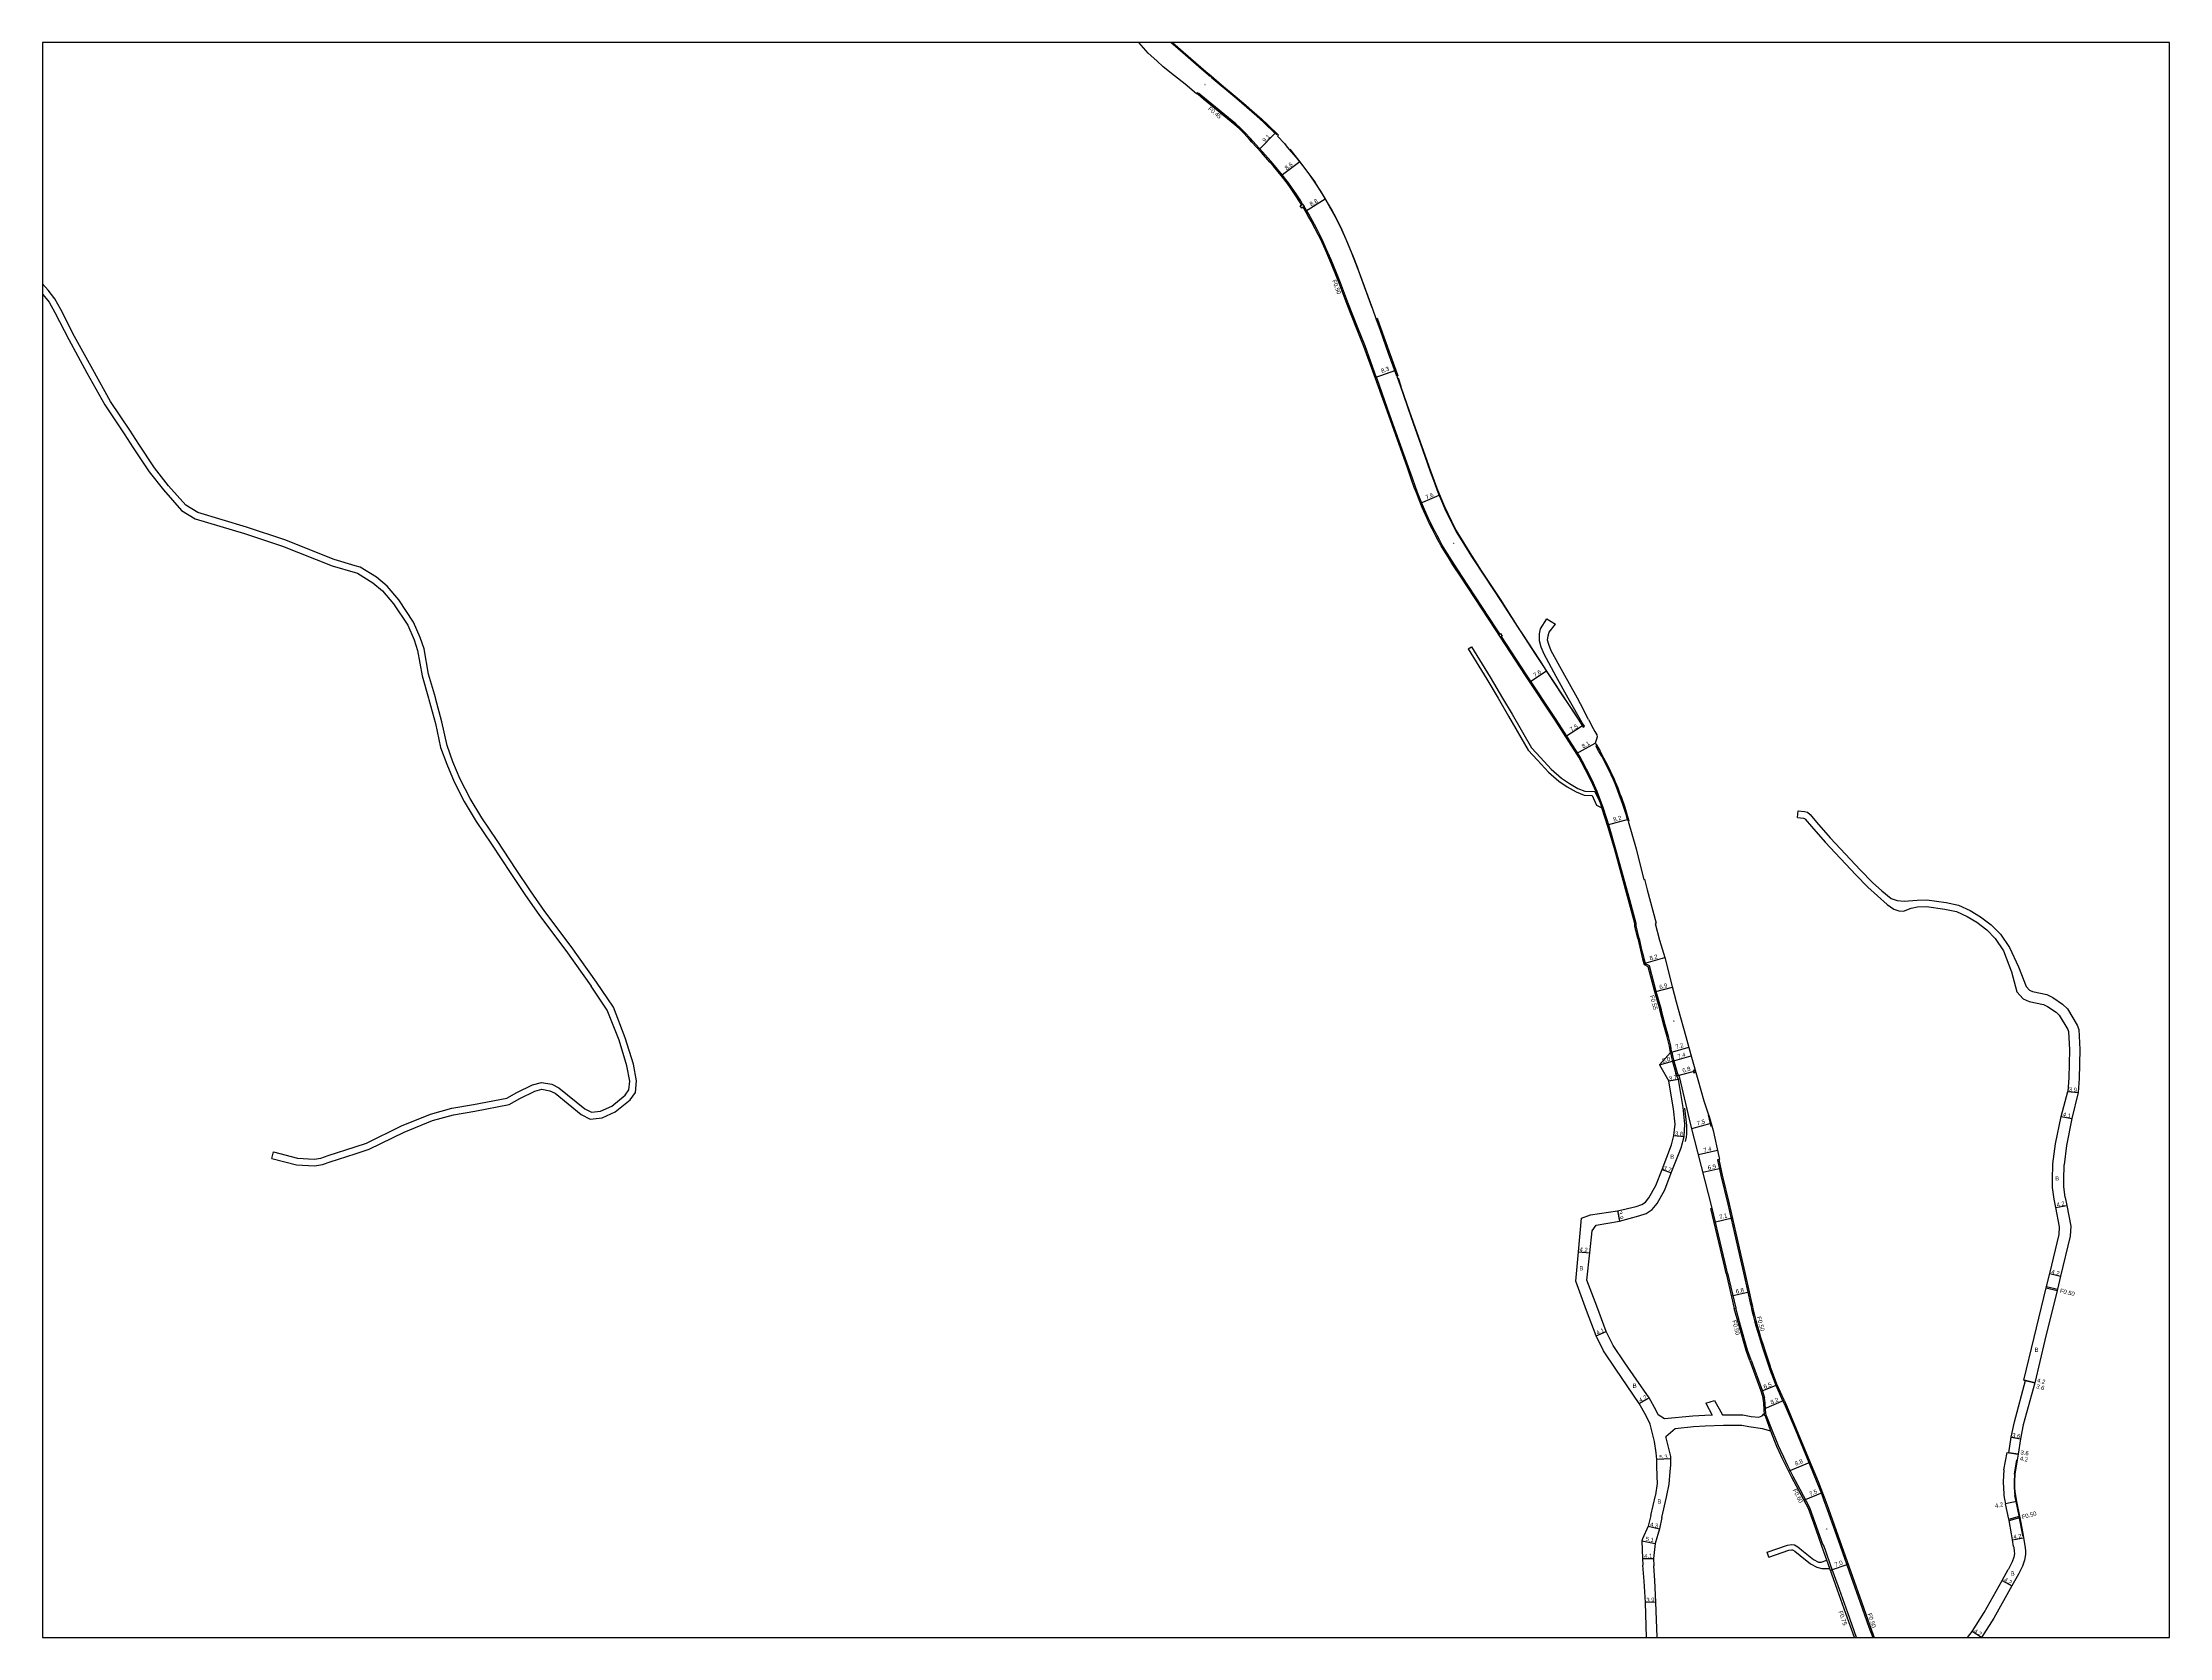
# Model space of a CAD drawing. Header units: metres. Extents: x -24000 to -20800, y -105000 to -102000.
# Drawn here: x -24000 to -23200, y -102600 to -102000 of the extents above; entities that cross this region are included whole.
import ezdxf

# ---------------------------------------------------------------- set-up
doc = ezdxf.new("R2010")
doc.units = ezdxf.units.M
doc.header["$LTSCALE"] = 2.5
for name, color, linetype in [('側溝・桝', 7, 'Continuous'), ('図郭', 7, 'Continuous'), ('幅員', 7, 'Continuous'), ('歩道・分離帯・安全施設', 7, 'Continuous'), ('舗装', 7, 'Continuous'), ('道路', 7, 'Continuous')]:
    doc.layers.add(name, color=color, linetype=linetype)
doc.styles.get("Standard").update_dxf_attribs({"font": ''})
doc.styles.add('YOKO_DECO', font='')
doc.styles.get('Standard').set_extended_font_data('@MS PGothic')
doc.styles.get('YOKO_DECO').set_extended_font_data('MS PGothic')

msp = doc.modelspace()

# ---------------------------------------------------------------- linework, layer by layer
at = {"layer": '側溝・桝'}
for points in [[(-23544.73, -102037.09), (-23545.62, -102036.09), (-23547.73, -102033.86), (-23549.55, -102032.03), (-23551.19, -102030.58), (-23562.99, -102020.93), (-23565.08, -102019.22), (-23565.68, -102018.97), (-23565.91, -102019.36)], [(-23537.99, -102044.63), (-23541.14, -102041.09), (-23544.73, -102037.09)], [(-23526.03, -102060.79), (-23526.18, -102060.56), (-23526.77, -102059.58), (-23528.43, -102056.96), (-23530.22, -102054.39), (-23531.33, -102052.78), (-23533.68, -102049.72), (-23536.62, -102046.2), (-23537.99, -102044.63)], [(-23502.51, -102114.14), (-23502.52, -102114.13), (-23505.27, -102107.3), (-23508.81, -102098.42), (-23511.85, -102090.35), (-23513.31, -102086.59), (-23515.34, -102081.69), (-23517.14, -102077.57), (-23518.27, -102074.97), (-23519.6, -102072.31), (-23520.88, -102069.8), (-23522.39, -102067.02), (-23523.74, -102064.55), (-23525.41, -102061.73)], [(-23498.06, -102126.56), (-23498.23, -102126.12), (-23502.51, -102114.14)], [(-23451.91, -102222.48), (-23453.16, -102220.57), (-23463.63, -102204.56), (-23466.03, -102200.85), (-23469.1, -102196.19), (-23470.81, -102193.52), (-23472.5, -102190.75), (-23473.5, -102189.08), (-23474.59, -102187.14), (-23475.46, -102185.51), (-23476.91, -102182.75), (-23477.85, -102180.84), (-23478.8, -102178.86), (-23480.59, -102174.76), (-23481.82, -102171.83), (-23482.83, -102169.22), (-23483.59, -102167.2), (-23484.75, -102163.91), (-23486.21, -102159.79), (-23493.18, -102140.17), (-23498.06, -102126.56)], [(-23399.48, -102337.01), (-23400.61, -102332.31), (-23400.63, -102331.35), (-23402.96, -102322.5), (-23408.18, -102303.55), (-23410.64, -102295.23), (-23413.01, -102287.78), (-23415.21, -102281.74), (-23417.12, -102277.55), (-23419.22, -102273.36), (-23420.75, -102270.47), (-23421.81, -102268.63), (-23422.43, -102267.64), (-23430.68, -102254.72), (-23441.82, -102237.84), (-23451.26, -102223.47)], [(-23414.25, -102285.69), (-23413.46, -102287.85)], [(-23399.48, -102337.01), (-23398.54, -102341.28), (-23398.1, -102342.99), (-23397.69, -102344.55), (-23397.21, -102346.32), (-23397.16, -102346.5), (-23396.94, -102346.61)], [(-23397.1, -102347.14), (-23397.07, -102347.03)], [(-23396.94, -102346.61), (-23397.07, -102347.03)], [(-23396.94, -102346.61), (-23395.76, -102347.21), (-23393.13, -102356.81), (-23391.16, -102363.78)], [(-23387.24, -102379.53), (-23387.55, -102377.37), (-23388.46, -102373.95), (-23389.63, -102369.56), (-23391.16, -102363.78)], [(-23387.7, -102379.89), (-23387.34, -102381.78), (-23387.08, -102382.85), (-23385.62, -102387.89)], [(-23387.16, -102379.82), (-23387.24, -102379.53)], [(-23387.16, -102379.82), (-23386.82, -102381.67), (-23386.56, -102382.71), (-23385.04, -102387.97)], [(-23385.4, -102388.72), (-23385.62, -102387.89)], [(-23369.54, -102420.18), (-23370.05, -102420.3), (-23368.68, -102426.18), (-23366.15, -102436.97), (-23363.59, -102447.99), (-23361.3, -102457.94), (-23360.22, -102462.77)], [(-23366.2, -102462.94), (-23366.7, -102460.75), (-23368.4, -102453.77), (-23372.01, -102438.56)], [(-23366.2, -102462.94), (-23363.16, -102476.06)], [(-23360.22, -102462.77), (-23358.63, -102470.12), (-23357.73, -102474.06)], [(-23246.35, -102468.44), (-23242.27, -102469.44)], [(-23246.23, -102467.95), (-23242.15, -102468.96)], [(-23357.36, -102495.7), (-23358.66, -102491.88), (-23361.36, -102482.65), (-23363.16, -102476.06)], [(-23357.73, -102474.06), (-23357.51, -102475.03), (-23357.06, -102476.96), (-23356.59, -102478.9), (-23356.06, -102480.89), (-23355.53, -102482.8), (-23354.95, -102484.77), (-23354.26, -102487.12), (-23353.23, -102490.49), (-23352.62, -102492.41), (-23351.36, -102496.24), (-23350.71, -102498.08), (-23349.64, -102500.9), (-23349.62, -102500.94)], [(-23357.36, -102495.7), (-23353.16, -102507), (-23352.35, -102509.9)], [(-23345.37, -102510.98), (-23348.1, -102504.96), (-23349.62, -102500.94)], [(-23317.73, -102600), (-23321.03, -102590.71), (-23324.12, -102582), (-23327.33, -102573.01), (-23329.27, -102567.52), (-23330.1, -102565.19), (-23330.22, -102565.24), (-23333.2, -102556.85), (-23335.21, -102551.25), (-23338.92, -102544.36), (-23341.52, -102539.48), (-23343.55, -102535.48), (-23345.07, -102532.23), (-23346.22, -102529.75), (-23347.09, -102527.88), (-23347.84, -102526.03), (-23349.42, -102522.03), (-23351.51, -102516.61), (-23351.71, -102516.47), (-23351.88, -102514.35), (-23352.1, -102511.71), (-23352.15, -102510.91), (-23352.34, -102509.92), (-23352.35, -102509.9)], [(-23345.37, -102510.98), (-23344.55, -102512.89), (-23340.82, -102521.69), (-23336.82, -102531.38), (-23332.64, -102541.54), (-23330.94, -102545.78), (-23330.07, -102548.07), (-23328.72, -102551.85), (-23325.86, -102559.88), (-23323.87, -102565.56), (-23319.72, -102577.29), (-23316.31, -102586.79), (-23313.02, -102596.07), (-23311.62, -102600)], [(-23349.89, -102522.33), (-23352, -102516.74), (-23352.82, -102516.14)], [(-23260.4, -102555.51), (-23256.35, -102554.4)], [(-23260.31, -102556), (-23256.26, -102554.9)], [(-23327.76, -102574.02), (-23328.85, -102570.94)]]:
    msp.add_lwpolyline(points, dxfattribs=at)
for points in [[(-23526.95, -102061.39), (-23526.03, -102060.79), (-23525.41, -102061.73), (-23526.35, -102062.29)], [(-23452.29, -102222.72), (-23451.64, -102222.3), (-23450.98, -102223.29), (-23451.63, -102223.72)], [(-23385.4, -102388.72), (-23385.56, -102388.08), (-23384.95, -102387.96), (-23384.82, -102388.6)], [(-23378.39, -102386.51), (-23379.18, -102386.73), (-23378.96, -102387.53), (-23378.17, -102387.31)]]:
    msp.add_lwpolyline(points, close=True, dxfattribs=at)
at = {"layer": '図郭'}
msp.add_lwpolyline([(-24000, -102600), (-23200, -102600), (-23200, -102000), (-24000, -102000)], close=True, dxfattribs=at)
at = {"layer": '幅員'}
for points in [[(-23542.49, -102040.34), (-23536.09, -102033.89)], [(-23534.07, -102050.03), (-23527.11, -102044.71)], [(-23525.02, -102063.38), (-23517.52, -102058.86)], [(-23498.78, -102126.03), (-23490.96, -102123.22)], [(-23481.72, -102173.29), (-23474.7, -102170.33)], [(-23440.6, -102240.51), (-23434.28, -102236.33)], [(-23427.14, -102261.1), (-23420.83, -102256.97)], [(-23423.06, -102267.48), (-23415.99, -102263.56)], [(-23411.39, -102294.34), (-23403.53, -102292.14)], [(-23397.74, -102346.46), (-23389.84, -102344.24)], [(-23393.63, -102357.07), (-23386.95, -102355.32)], [(-23391.78, -102384.59), (-23386.98, -102383.19)], [(-23387.7, -102379.89), (-23380.77, -102377.97)], [(-23386.98, -102383.19), (-23379.87, -102381.22)], [(-23384.7, -102390.05), (-23388.34, -102390.72)], [(-23384.82, -102388.6), (-23378.32, -102386.79)], [(-23238.25, -102394.67), (-23234.36, -102394.96)], [(-23379.64, -102408.55), (-23372.42, -102406.51)], [(-23240.71, -102404.02), (-23236.68, -102404.82)], [(-23386.38, -102411.21), (-23382.59, -102411.58)], [(-23390.82, -102423.92), (-23387.37, -102425.25)], [(-23377.15, -102418.34), (-23369.97, -102416.73)], [(-23375.46, -102425.02), (-23368.78, -102423.47)], [(-23407.67, -102439.51), (-23406.91, -102443.34)], [(-23242.77, -102438.26), (-23238.65, -102437.44)], [(-23371.31, -102443.75), (-23364.42, -102442.15)], [(-23422.24, -102454.88), (-23418.06, -102455.31)], [(-23245.05, -102463.13), (-23240.97, -102464.11)], [(-23364.77, -102471.45), (-23358.12, -102470.01)], [(-23415.6, -102486.51), (-23411.84, -102484.89)], [(-23254.75, -102503.16), (-23250.7, -102504.27)], [(-23250.7, -102504.27), (-23254.17, -102503.32)], [(-23399.42, -102511.93), (-23395.75, -102509.9)], [(-23353.62, -102507.3), (-23347.53, -102504.99)], [(-23352.44, -102513.97), (-23344.89, -102510.77)], [(-23259.52, -102524.65), (-23255.97, -102525.29)], [(-23387.54, -102532.82), (-23392.83, -102533.11)], [(-23343.26, -102537.41), (-23335.16, -102534.07)], [(-23261.05, -102530.41), (-23256.91, -102531.07)], [(-23256.91, -102531.07), (-23260.46, -102530.5)], [(-23337.48, -102548.32), (-23330.49, -102545.52)], [(-23257.52, -102548.83), (-23261.63, -102549.7)], [(-23396.05, -102558.14), (-23391.87, -102559.12)], [(-23398.45, -102563.63), (-23393.46, -102564.59)], [(-23259.03, -102563.21), (-23254.89, -102562.53)], [(-23398.22, -102570.34), (-23394.12, -102570.29)], [(-23327.52, -102574.71), (-23320.91, -102572.38)], [(-23262.9, -102578.57), (-23259.23, -102580.61)], [(-23393.19, -102586.71), (-23397.09, -102586.81)], [(-23270.68, -102600), (-23274.23, -102597.78)]]:
    msp.add_lwpolyline(points, dxfattribs=at)
at = {"layer": '歩道・分離帯・安全施設'}
for points in [[(-23560.65, -102012.88), (-23564.04, -102009.97), (-23570.04, -102004.77), (-23575.57, -102000)], [(-23535.78, -102034.75), (-23539.38, -102031.29), (-23540.74, -102029.97), (-23543.3, -102027.68), (-23550.85, -102021.2), (-23560.39, -102013.1)], [(-23499.83, -102099.84), (-23504.25, -102087.78), (-23505.44, -102084.55), (-23507.07, -102080.37), (-23508.9, -102075.9), (-23511.22, -102070.6), (-23512.8, -102067.26), (-23514.23, -102064.58), (-23515.17, -102062.73), (-23518.64, -102056.82), (-23520.85, -102053.38), (-23521.47, -102052.33), (-23524.72, -102047.83), (-23527.49, -102044.21), (-23530.77, -102040.08)], [(-23493.7, -102116.94), (-23496.8, -102108.34), (-23498.4, -102103.91)], [(-23490.6, -102125.46), (-23493.7, -102116.94)], [(-23490.08, -102126.18), (-23489.1, -102129.22)], [(-23420.42, -102257.41), (-23431.68, -102240.27), (-23438.3, -102230.24), (-23445.28, -102219.52), (-23451.57, -102209.45), (-23458.63, -102198.86), (-23463.02, -102192.01), (-23466.45, -102186.51), (-23468.27, -102183.44), (-23469.9, -102180.18), (-23472.57, -102174.62), (-23473.91, -102171.41), (-23475.39, -102167.78), (-23478.32, -102159.84), (-23479.29, -102157.01), (-23484.35, -102142.92), (-23486.73, -102136.12), (-23489.1, -102129.22)], [(-23403.68, -102292.77), (-23404.36, -102290.44), (-23404.95, -102288.48), (-23405.6, -102286.67), (-23406.94, -102282.88), (-23408.36, -102279.14), (-23409.13, -102277.31), (-23409.93, -102275.53), (-23410.83, -102273.76), (-23413.54, -102268.43), (-23414.57, -102266.65), (-23415.74, -102264.56)], [(-23382.35, -102400.88), (-23381.85, -102405.19), (-23381.69, -102407.43), (-23381.6, -102408.99), (-23381.69, -102410.55), (-23381.84, -102411.77), (-23382.16, -102413.39)], [(-23372.32, -102407.76), (-23373.4, -102403.43)], [(-23258.33, -102538.55), (-23257.41, -102533.13)], [(-23255.14, -102561.94), (-23255.31, -102560.89), (-23256.38, -102555.07), (-23256.53, -102554.24), (-23257.67, -102548.85), (-23258.1, -102546.58)]]:
    msp.add_lwpolyline(points, dxfattribs=at)
at = {"layer": '歩道・分離帯・安全施設', "flags": 128}
msp.add_lwpolyline([(-23258.33, -102538.55), (-23258.45, -102541.36), (-23258.39, -102543.6), (-23258.26, -102545.17), (-23258.1, -102546.58)], dxfattribs=at)
at = {"layer": '道路'}
for points in [[(-23565.91, -102019.36), (-23570.18, -102015.71), (-23574.25, -102012.52), (-23578.5, -102009.1), (-23580.94, -102006.93), (-23584.2, -102003.94), (-23587.7, -102000)], [(-23574.98, -102000), (-23571.99, -102002.58), (-23568.07, -102005.98), (-23562.41, -102010.85), (-23560.39, -102012.59), (-23556.53, -102015.88), (-23551.44, -102020.16), (-23547.39, -102023.57), (-23545.12, -102025.51), (-23541.44, -102028.81), (-23539.1, -102031)], [(-23545.1, -102037.42), (-23545.98, -102036.45), (-23548.05, -102034.17), (-23549.85, -102032.36), (-23551.48, -102030.92), (-23563.27, -102021.28), (-23565.31, -102019.6), (-23565.91, -102019.36)], [(-23539.1, -102031), (-23535.12, -102034.82), (-23535.5, -102035.21), (-23532.9, -102038), (-23531.84, -102039.32)], [(-23538.36, -102044.96), (-23541.51, -102041.43), (-23545.1, -102037.42)], [(-23531.84, -102039.32), (-23530.31, -102041.14), (-23528.5, -102043.21), (-23526.05, -102046.29), (-23523.46, -102049.79), (-23521.06, -102053.33), (-23519.26, -102055.96), (-23517.4, -102059.06), (-23515.52, -102062.39), (-23513.45, -102066.18), (-23511.48, -102070.29), (-23509.81, -102074), (-23507.64, -102079.12), (-23504.63, -102086.9), (-23499.78, -102100.18), (-23498.47, -102103.86), (-23498.01, -102103.7)], [(-23502.97, -102114.3), (-23505.72, -102107.48), (-23509.26, -102098.6), (-23512.3, -102090.52), (-23513.76, -102086.77), (-23515.77, -102081.88), (-23517.59, -102077.77), (-23518.73, -102075.19), (-23520.05, -102072.53), (-23521.33, -102070.03), (-23522.83, -102067.26), (-23524.18, -102064.8), (-23525.84, -102061.99), (-23526.35, -102062.29), (-23526.95, -102061.39), (-23526.45, -102061.06), (-23526.6, -102060.83), (-23527.2, -102059.84), (-23528.85, -102057.24), (-23530.63, -102054.67), (-23531.74, -102053.08), (-23534.07, -102050.03), (-23537, -102046.52), (-23538.36, -102044.96)], [(-23852.2, -102246.62), (-23852.24, -102246.45), (-23854.79, -102237.64), (-23856.52, -102228.14), (-23857.9, -102223.82), (-23860.44, -102218.04), (-23865.97, -102209.61), (-23870.35, -102204.45), (-23874.34, -102201.18), (-23880.49, -102197.37), (-23882.38, -102196.81), (-23890.28, -102194.48), (-23908.9, -102187.1), (-23923.33, -102182.32), (-23941.53, -102176.85), (-23946.11, -102174.09), (-23952.6, -102166.74), (-23957.83, -102160), (-23963.8, -102151.09), (-23967.21, -102145.86), (-23974.43, -102135.01), (-23981.14, -102123.01), (-23987.92, -102110.58), (-23993.17, -102100.4), (-23995.41, -102096.4), (-23997.92, -102093.16), (-24000, -102090.77)], [(-24000, -102094.58), (-23999.86, -102094.74), (-23997.54, -102097.73), (-23995.39, -102101.55), (-23990.13, -102111.74), (-23983.31, -102124.25), (-23976.57, -102136.32), (-23969.32, -102147.2), (-23965.91, -102152.43), (-23959.86, -102161.48), (-23954.53, -102168.33), (-23947.73, -102176.04), (-23942.54, -102179.16), (-23924.07, -102184.71), (-23909.75, -102189.45), (-23891.1, -102196.84), (-23882.37, -102199.42), (-23881.52, -102199.67), (-23875.8, -102203.22), (-23872.11, -102206.24), (-23867.98, -102211.11), (-23862.65, -102219.23), (-23860.24, -102224.71), (-23858.95, -102228.74), (-23857.23, -102238.21), (-23854.8, -102246.62)], [(-23498.01, -102103.7), (-23493.63, -102116.02)], [(-23498.67, -102126.33), (-23502.97, -102114.3)], [(-23493.63, -102116.02), (-23490.97, -102123.21), (-23490.19, -102125.4)], [(-23414.25, -102285.69), (-23415.63, -102281.91), (-23417.53, -102277.75), (-23419.62, -102273.56), (-23421.14, -102270.69), (-23422.2, -102268.86), (-23422.8, -102267.87), (-23431.06, -102254.96), (-23442.2, -102238.09), (-23453.53, -102220.82), (-23464.01, -102204.81), (-23466.43, -102201.11), (-23469.49, -102196.45), (-23471.21, -102193.77), (-23472.9, -102191), (-23473.9, -102189.32), (-23475, -102187.37), (-23475.88, -102185.73), (-23477.33, -102182.96), (-23478.28, -102181.05), (-23479.23, -102179.05), (-23481.03, -102174.95), (-23482.25, -102172.01), (-23483.27, -102169.39), (-23484.03, -102167.36), (-23485.2, -102164.07), (-23486.65, -102159.94), (-23493.63, -102140.33), (-23498.67, -102126.33)], [(-23490.26, -102125.42), (-23490.64, -102125.56)], [(-23490.64, -102125.56), (-23489.28, -102129.38)], [(-23490.19, -102125.4), (-23490.26, -102125.42)], [(-23489.28, -102129.38), (-23488.14, -102132.62), (-23486.55, -102137.1), (-23485.37, -102140.68), (-23484.48, -102143.23), (-23481.01, -102153.1), (-23478.05, -102161.33), (-23476.84, -102164.59), (-23475.55, -102168.16), (-23474.94, -102169.78), (-23474.18, -102171.58), (-23473.47, -102173.25), (-23472.5, -102175.41), (-23471.29, -102178.07), (-23470.21, -102180.34), (-23469.22, -102182.27), (-23468.25, -102184.04), (-23466.2, -102187.5), (-23462.51, -102193.34), (-23457.4, -102201.14), (-23451.36, -102210.33), (-23444.91, -102220.23), (-23443.4, -102222.56), (-23436.98, -102232.41), (-23433.88, -102237.12), (-23428.63, -102245.1), (-23423.7, -102252.59), (-23420.48, -102257.5), (-23420.08, -102257.23), (-23420.91, -102255.97)], [(-23426.11, -102246.61), (-23430.64, -102238.48), (-23435.22, -102230.07), (-23436.28, -102227.41), (-23436.93, -102225.04), (-23437.01, -102222.43), (-23436.53, -102220.56), (-23434.16, -102216.82)], [(-23434.16, -102216.82), (-23430.88, -102218.76)], [(-23422.68, -102246.61), (-23428.01, -102237.05), (-23432.5, -102228.8), (-23433.43, -102226.45), (-23433.89, -102224.79), (-23433.72, -102223.17), (-23433.35, -102221.87), (-23430.88, -102218.76)], [(-23463.81, -102228.13), (-23462.54, -102227.34)], [(-23463.81, -102228.13), (-23456.74, -102239.5), (-23452.55, -102246.61)], [(-23462.54, -102227.34), (-23455.45, -102238.72), (-23450.81, -102246.61)], [(-23854.8, -102246.62), (-23854.65, -102247.11), (-23852.21, -102256.15), (-23850.26, -102265.16), (-23847.96, -102271.53), (-23845.14, -102278.18), (-23841.39, -102285.55), (-23836.9, -102293.04), (-23831.09, -102301.62), (-23823.81, -102312.65), (-23818.55, -102320.54), (-23813.05, -102328.4), (-23803.2, -102341.58), (-23793.68, -102354.94)], [(-23791.64, -102353.49), (-23801.18, -102340.11), (-23811.02, -102326.95), (-23816.49, -102319.13), (-23821.8, -102311.15), (-23829.01, -102300.24), (-23834.79, -102291.69), (-23839.2, -102284.35), (-23842.88, -102277.11), (-23845.63, -102270.62), (-23847.85, -102264.47), (-23849.78, -102255.55), (-23852.2, -102246.62)], [(-23452.55, -102246.61), (-23448.57, -102253.38), (-23441.16, -102266.18), (-23437.73, -102270.02), (-23433.57, -102274.43), (-23429.65, -102277.89), (-23426.51, -102279.97), (-23423.21, -102281.94), (-23420.15, -102283.13), (-23417.17, -102283.23), (-23415.54, -102286.87), (-23413.46, -102287.85)], [(-23450.81, -102246.61), (-23447.28, -102252.61), (-23439.94, -102265.3), (-23436.62, -102269.01), (-23432.52, -102273.35), (-23428.73, -102276.7), (-23425.72, -102278.7), (-23422.55, -102280.59), (-23419.84, -102281.64), (-23416.19, -102281.77), (-23414.25, -102285.69)], [(-23420.91, -102255.97), (-23424.13, -102250.17), (-23426.11, -102246.61)], [(-23418.55, -102254.69), (-23421.49, -102248.74), (-23422.68, -102246.61)], [(-23418.55, -102254.69), (-23416.74, -102258.03), (-23416.08, -102259.21), (-23415.42, -102260.49), (-23415.3, -102261.16), (-23415.52, -102262.08), (-23415.99, -102263.56), (-23415.65, -102264.09), (-23415.57, -102264.22), (-23414.19, -102266.64), (-23412.88, -102269.04), (-23411.52, -102271.61), (-23410.23, -102274.18), (-23409.13, -102276.49), (-23408.44, -102278.07), (-23407.5, -102280.39), (-23406.67, -102282.59), (-23406.29, -102283.58), (-23404.89, -102287.64), (-23404.06, -102290.24), (-23403.33, -102292.84), (-23403.64, -102292.93), (-23400.59, -102303.28), (-23398.84, -102310.45), (-23397.73, -102314.81), (-23397.45, -102314.74), (-23396.42, -102318.79), (-23393.06, -102331.32), (-23393.45, -102331.45), (-23391.78, -102337.67)], [(-23399.96, -102337.11), (-23401.08, -102332.42), (-23401.1, -102331.41), (-23403.43, -102322.62), (-23408.64, -102303.68), (-23411.07, -102295.36), (-23413.44, -102287.92), (-23413.46, -102287.85)], [(-23339.92, -102291.54), (-23339.64, -102289.05)], [(-23339.92, -102291.54), (-23337.67, -102291.79), (-23337.25, -102291.88), (-23336.99, -102292.11), (-23334.65, -102294.97), (-23329.53, -102300.81), (-23317.99, -102313.13), (-23313.48, -102317.75), (-23309.83, -102321.03), (-23306.21, -102324.21), (-23303.64, -102325.97), (-23301.83, -102326.69), (-23300.03, -102326.83), (-23297.12, -102325.68), (-23294.71, -102325.18), (-23291.36, -102325.02), (-23284.45, -102325.98), (-23280.16, -102326.9), (-23276.1, -102328.75), (-23272.46, -102330.96), (-23268.67, -102333.76), (-23265.57, -102337.02), (-23262.39, -102341.75), (-23259.4, -102349.59), (-23257.35, -102357.14), (-23255.03, -102359.72), (-23252.73, -102360.75), (-23247.44, -102361.87), (-23245.85, -102362.65), (-23242.61, -102364.8), (-23241.44, -102365.91), (-23238.24, -102371.35), (-23237.99, -102372.05), (-23237.56, -102378.93), (-23237.86, -102389.51), (-23238.25, -102394.67)], [(-23339.64, -102289.05), (-23337.25, -102289.32), (-23336.09, -102289.59), (-23335.19, -102290.37), (-23332.75, -102293.35), (-23327.68, -102299.13), (-23316.18, -102311.4), (-23311.75, -102315.95), (-23308.21, -102319.13), (-23304.67, -102321.99), (-23302.42, -102322.78), (-23299.84, -102323.05), (-23294.86, -102322.69), (-23291.25, -102322.51), (-23284.02, -102323.52), (-23279.37, -102324.51), (-23274.93, -102326.53), (-23271.07, -102328.88), (-23267.01, -102331.87), (-23263.61, -102335.44), (-23260.21, -102340.5), (-23256.76, -102347.69), (-23253.96, -102355.07), (-23252.67, -102356.5), (-23251.51, -102357.02), (-23246.16, -102358.15), (-23243.91, -102359.26), (-23240.17, -102361.73), (-23238.35, -102363.46), (-23234.7, -102369.68), (-23234.13, -102371.23), (-23233.65, -102378.86), (-23233.96, -102389.72), (-23234.36, -102394.96)], [(-23399.96, -102337.11), (-23398.63, -102343.12), (-23398.22, -102344.69), (-23397.74, -102346.46), (-23397.62, -102346.88), (-23396.23, -102347.59), (-23393.66, -102356.96), (-23391.69, -102363.92)], [(-23391.78, -102337.67), (-23389.86, -102344.2), (-23387, -102355.15), (-23385.51, -102360.83)], [(-23913.78, -102419.76), (-23904.44, -102422.19), (-23897.72, -102422.53), (-23894.7, -102422.07), (-23891.81, -102421.11), (-23882.36, -102418.02), (-23877.15, -102416.32), (-23863.95, -102409.87), (-23853.27, -102405.49), (-23845.47, -102403.36), (-23837.43, -102401.97), (-23824.51, -102399.44), (-23820.43, -102397.2), (-23814.87, -102394.48), (-23812.2, -102393.78), (-23809.19, -102394.3), (-23807.17, -102395.29), (-23797.4, -102403.31), (-23793.96, -102404.99), (-23789.5, -102404.48), (-23784.58, -102402.28), (-23779, -102397.72), (-23777.03, -102394.93), (-23776.62, -102390.65), (-23777.78, -102384.34), (-23780.81, -102374.42), (-23785.3, -102362.93), (-23791.64, -102353.49)], [(-23913.15, -102417.34), (-23904.06, -102419.71), (-23897.85, -102420.02), (-23895.29, -102419.63), (-23892.51, -102418.71), (-23882.36, -102415.39), (-23878.09, -102413.99), (-23864.97, -102407.59), (-23854.07, -102403.12), (-23846.01, -102400.91), (-23837.88, -102399.51), (-23825.37, -102397.06), (-23821.59, -102394.99), (-23815.75, -102392.12), (-23812.31, -102391.22), (-23808.41, -102391.9), (-23805.81, -102393.17), (-23796.04, -102401.19), (-23793.52, -102402.42), (-23790.17, -102402.04), (-23785.91, -102400.13), (-23780.84, -102396), (-23779.45, -102394.03), (-23779.14, -102390.76), (-23780.21, -102384.94), (-23783.17, -102375.24), (-23787.58, -102363.98), (-23793.68, -102354.94)], [(-23387.7, -102379.89), (-23388.08, -102377.51), (-23388.99, -102374.09), (-23390.16, -102369.7), (-23391.69, -102363.92)], [(-23385.51, -102360.83), (-23384.74, -102363.69), (-23381.91, -102373.88), (-23379.73, -102381.72), (-23377.41, -102390.04), (-23375.13, -102398.07), (-23373.72, -102402.24), (-23373.11, -102404.07), (-23371.65, -102409.23), (-23369.45, -102419.03), (-23369.23, -102420.06), (-23369.54, -102420.18), (-23368.18, -102426.07), (-23365.65, -102436.85), (-23363.09, -102447.88), (-23360.79, -102457.83), (-23359.71, -102462.66)], [(-23387.7, -102379.89), (-23391.78, -102384.59), (-23388.34, -102390.72)], [(-23393.31, -102546.59), (-23393.25, -102546.37), (-23392.61, -102542.14), (-23392.73, -102539.49), (-23392.83, -102535.35), (-23392.83, -102533.11), (-23393.06, -102530.59), (-23393.63, -102526.24), (-23395.37, -102519.72), (-23396.86, -102516.59), (-23399.42, -102511.93), (-23403.94, -102505.31), (-23408.27, -102499.1), (-23412.93, -102492.16), (-23415.6, -102486.51), (-23419.28, -102477.01), (-23423.29, -102465.95), (-23422.24, -102454.88), (-23421.1, -102442.24), (-23417.79, -102441.06), (-23407.67, -102439.51), (-23400.54, -102437.86), (-23398.48, -102437.17), (-23397.06, -102436.27), (-23395.81, -102434.67), (-23393.15, -102430), (-23390.82, -102423.92), (-23387.24, -102414.66), (-23386.38, -102411.21), (-23385.96, -102406.9), (-23386.59, -102401.1), (-23388.34, -102390.72)], [(-23415.6, -102444.89), (-23406.91, -102443.34), (-23399.53, -102441.42), (-23396.88, -102440.53), (-23394.54, -102439.06), (-23392.72, -102436.74), (-23389.79, -102431.59), (-23387.37, -102425.25), (-23383.71, -102415.78), (-23382.59, -102411.58), (-23382.24, -102406.87), (-23382.92, -102400.6), (-23384.7, -102390.05)], [(-23366.71, -102463.06), (-23367.21, -102460.87), (-23368.91, -102453.89), (-23372.52, -102438.62), (-23372.01, -102438.56), (-23380.02, -102407.09), (-23384.25, -102389.02), (-23384.82, -102388.6), (-23385.4, -102388.72), (-23384.7, -102390.05)], [(-23243.83, -102421.88), (-23242.82, -102414.27), (-23240.71, -102404.02), (-23238.25, -102394.67)], [(-23234.36, -102394.96), (-23236.68, -102404.82), (-23238.68, -102414.96), (-23239.64, -102422.19)], [(-23913.78, -102419.76), (-23913.15, -102417.34)], [(-23243.4, -102435.13), (-23243.94, -102430.71), (-23243.99, -102427.84), (-23243.83, -102421.88)], [(-23239.25, -102434.48), (-23239.75, -102430.41), (-23239.79, -102427.85), (-23239.64, -102422.19)], [(-23262.31, -102536.91), (-23261.05, -102530.41), (-23260.46, -102530.5), (-23259.52, -102524.65), (-23258.25, -102518.82), (-23254.17, -102503.32), (-23254.75, -102503.16), (-23250.93, -102487.18), (-23246.35, -102468.44), (-23246.23, -102467.95), (-23245.05, -102463.13), (-23241.53, -102448.44), (-23241.31, -102445.54), (-23242.77, -102438.26), (-23243.4, -102435.13)], [(-23239.25, -102434.48), (-23238.65, -102437.44), (-23237.08, -102445.27), (-23237.36, -102449.09), (-23240.97, -102464.11), (-23242.15, -102468.96), (-23242.27, -102469.44), (-23246.86, -102488.2), (-23250.7, -102504.27), (-23255.03, -102520.02), (-23255.97, -102525.29), (-23256.91, -102531.07), (-23258.18, -102538.57)], [(-23392.35, -102516.28), (-23393.12, -102514.67), (-23395.75, -102509.9), (-23400.55, -102502.83), (-23404.8, -102496.72), (-23409.21, -102490.18), (-23411.84, -102484.89), (-23415.39, -102475.42), (-23419.09, -102465.56), (-23418.06, -102455.31), (-23417.13, -102446.97)], [(-23417.13, -102446.97), (-23415.6, -102444.89)], [(-23366.71, -102463.06), (-23363.67, -102476.19)], [(-23359.71, -102462.66), (-23358.12, -102470), (-23357.22, -102473.95)], [(-23357.86, -102495.88), (-23359.16, -102492.04), (-23361.87, -102482.79), (-23363.67, -102476.19)], [(-23357.22, -102473.95), (-23357, -102474.91), (-23356.56, -102476.84), (-23356.09, -102478.77), (-23355.56, -102480.75), (-23355.04, -102482.66), (-23354.46, -102484.63), (-23353.77, -102486.97), (-23352.73, -102490.34), (-23352.12, -102492.25), (-23350.87, -102496.07), (-23350.23, -102497.9)], [(-23357.86, -102495.88), (-23353.66, -102507.16), (-23352.85, -102510.05)], [(-23344.89, -102510.77), (-23347.62, -102504.76), (-23350.23, -102497.9)], [(-23374.42, -102511.83), (-23372.04, -102516.41), (-23374.76, -102516.49), (-23379.27, -102516.73), (-23389.92, -102517.69), (-23392.35, -102516.28)], [(-23374.42, -102511.83), (-23371.16, -102510.82)], [(-23371.16, -102510.82), (-23368.08, -102516.29), (-23367.82, -102516.29), (-23360.43, -102516.21), (-23357.28, -102516.83), (-23354.4, -102517.13)], [(-23354.4, -102517.13), (-23353.15, -102516.63), (-23352.62, -102515.83), (-23352.27, -102516.08), (-23352.41, -102514.39), (-23352.62, -102511.75), (-23352.67, -102510.97), (-23352.85, -102510.05)], [(-23344.89, -102510.77), (-23344.08, -102512.69), (-23340.35, -102521.49), (-23336.34, -102531.19), (-23332.16, -102541.35), (-23330.46, -102545.59), (-23329.59, -102547.89), (-23328.23, -102551.67), (-23325.37, -102559.7), (-23323.38, -102565.39), (-23319.24, -102577.11), (-23315.82, -102586.62), (-23312.53, -102595.89), (-23311.05, -102600)], [(-23353.11, -102521.48), (-23358.27, -102520.71), (-23360.8, -102520.21), (-23367.76, -102520.29), (-23374.6, -102520.48), (-23378.98, -102520.72), (-23385.98, -102521.55), (-23389.42, -102524.52)], [(-23389.02, -102546.59), (-23388.15, -102542.29), (-23387.81, -102537.58), (-23387.57, -102535.13), (-23387.54, -102532.82), (-23387.53, -102531.94), (-23389.29, -102524.9), (-23389.42, -102524.52)], [(-23328.85, -102570.94), (-23329.97, -102567.77), (-23333.78, -102557.06), (-23335.77, -102551.5), (-23339.46, -102544.65), (-23342.07, -102539.76), (-23344.1, -102535.75), (-23345.62, -102532.49), (-23346.77, -102530.01), (-23347.65, -102528.12), (-23348.41, -102526.25), (-23349.89, -102522.33), (-23353.11, -102521.48)], [(-23262.31, -102536.91), (-23262.51, -102541.33), (-23262.43, -102543.91), (-23262.31, -102545.79), (-23262.24, -102546.58)], [(-23395.06, -102554.11), (-23393.31, -102546.59)], [(-23390.92, -102554.87), (-23389.15, -102547.26), (-23389.02, -102546.59)], [(-23262.24, -102546.58), (-23262.01, -102548), (-23261.63, -102549.7)], [(-23258.61, -102565.77), (-23259.03, -102563.21), (-23259.38, -102561.06), (-23260.31, -102556), (-23260.4, -102555.51), (-23261.63, -102549.7)], [(-23257.95, -102546.58), (-23257.52, -102548.83), (-23256.35, -102554.4), (-23256.26, -102554.9), (-23255.17, -102560.86), (-23254.89, -102562.53), (-23254.41, -102565.39)], [(-23395.06, -102554.11), (-23396.06, -102558.16), (-23398.24, -102562.87), (-23398.45, -102563.63), (-23398.22, -102570.34), (-23398.02, -102572.85)], [(-23390.92, -102554.87), (-23391.87, -102559.13), (-23393.46, -102564.59), (-23394.12, -102570.29), (-23393.96, -102573.02)], [(-23351.32, -102567.9), (-23343.64, -102565.23), (-23342.07, -102564.98), (-23341.08, -102565.19), (-23339.83, -102565.88), (-23337.7, -102567.6), (-23333.86, -102570.64), (-23332.04, -102571.64), (-23330.99, -102571.7), (-23328.85, -102570.94)], [(-23350.66, -102569.79), (-23351.32, -102567.9)], [(-23350.66, -102569.79), (-23343.15, -102567.18), (-23342.12, -102567.01), (-23341.78, -102567.09), (-23340.95, -102567.54), (-23338.96, -102569.16), (-23334.97, -102572.32), (-23332.6, -102573.61), (-23330.74, -102574.04), (-23327.76, -102574.02)], [(-23258.61, -102565.77), (-23258.57, -102565.97), (-23258.35, -102567.61), (-23258.34, -102568.4), (-23258.59, -102569.85), (-23259.15, -102571.6), (-23260.54, -102574.34), (-23260.62, -102574.47)], [(-23254.41, -102565.39), (-23254.15, -102567.3), (-23254.14, -102568.74), (-23254.5, -102570.86), (-23255.26, -102573.2), (-23256.79, -102576.23)], [(-23396.64, -102600), (-23397.09, -102586.81), (-23397.55, -102578.76), (-23398.02, -102572.85)], [(-23392.63, -102600), (-23392.64, -102599.91), (-23393.19, -102586.71), (-23393.56, -102578.52), (-23393.96, -102573.02)], [(-23318.52, -102600), (-23321.73, -102590.96), (-23324.82, -102582.25), (-23327.76, -102574.02)], [(-23275.94, -102600), (-23274.23, -102597.78), (-23269.72, -102590.57), (-23262.9, -102578.57), (-23260.62, -102574.47)], [(-23256.79, -102576.23), (-23259.23, -102580.61), (-23266.11, -102592.73), (-23270.66, -102600)]]:
    msp.add_lwpolyline(points, dxfattribs=at)
at = {"layer": '道路', "flags": 128}
msp.add_lwpolyline([(-23258.18, -102538.57), (-23258.3, -102541.36), (-23258.24, -102543.58), (-23258.11, -102545.14), (-23257.95, -102546.58)], dxfattribs=at)

# ---------------------------------------------------------------- texts
at = {"layer": '側溝・桝'}
for s, rotation, p in [('F0.45', 321, (-23561.78, -102025.21)), ('F0.50', 291, (-23514.98, -102089.57)), ('F0.55', 285, (-23395.45, -102358.62)), ('F0.50', 346.16415, (-23241.34, -102470.25)), ('F0.50', 285, (-23355.22, -102479.46)), ('F0.50', 285, (-23364.52, -102480.87)), ('F0.60', 297.29519, (-23341.78, -102544.56)), ('F0.50', 15.28275, (-23255.31, -102555.51)), ('F0.75', 288.48077, (-23324.52, -102590.29)), ('F0.50', 288.48077, (-23313.59, -102591.17))]:
    msp.add_text(s, height=1.6, rotation=rotation, dxfattribs=at).set_placement(p)
at = {"layer": '幅員'}
for s, rotation, p in [('9.1', 45.2233, (-23540.25, -102037.73)), ('8.6', 38, (-23532.03, -102048.07)), ('8.8', 31, (-23522.8, -102061.64)), ('8.3', 20, (-23496.21, -102124.38)), ('7.6', 23, (-23479.45, -102171.93)), ('7.6', 33, (-23438.64, -102238.83)), ('7.5', 33, (-23424.89, -102259.29)), ('8.1', 29, (-23420.54, -102265.6)), ('8.2', 16, (-23408.95, -102293.16)), ('8.2', 15, (-23395.3, -102345.31)), ('6.9', 15, (-23391.65, -102356.18)), ('5.0', 16, (-23390.55, -102383.85)), ('7.2', 15, (-23385.6, -102378.66)), ('7.4', 15, (-23384.84, -102382.24)), ('3.7', 10.42512, (-23388.11, -102390.57)), ('6.8', 16, (-23382.97, -102387.55)), ('3.9', 355.69184, (-23237.89, -102394.59)), ('7.5', 16, (-23377.48, -102407.43)), ('4.1', 348.8279, (-23240.24, -102404.01)), ('3.8', 354.47606, (-23386.07, -102411.14)), ('7.4', 13, (-23375.11, -102417.55)), ('3.7', 338.86501, (-23390.55, -102423.91)), ('6.9', 13, (-23373.44, -102424.14)), ('3.9', 281.34474, (-23407.51, -102439.84)), ('4.2', 11.3127, (-23242.3, -102438.06)), ('7.1', 13, (-23369.15, -102442.64)), ('4.2', 354.13233, (-23421.94, -102454.75)), ('4.2', 346.50602, (-23244.54, -102463.15)), ('6.8', 12, (-23362.93, -102470.66)), ('4.1', 23.32461, (-23415.23, -102486.24)), ('4.2', 344.64871, (-23249.9, -102503.94)), ('4.2', 28.95334, (-23399.03, -102511.61)), ('6.5', 21, (-23352.33, -102506.51)), ('8.2', 23, (-23349.66, -102512.36)), ('3.6', 344.64871, (-23250.23, -102506.2)), ('3.6', 349.80973, (-23259.3, -102524.59)), ('5.3', 3.11901, (-23391.79, -102532.96)), ('8.8', 22, (-23340.54, -102535.42)), ('4.2', 350.93205, (-23256.36, -102533.4)), ('3.6', 350.93205, (-23256.11, -102531.09)), ('7.5', 22, (-23335.15, -102546.8)), ('4.2', 12.00738, (-23265.43, -102551.32)), ('4.3', 346.8657, (-23395.49, -102558.17)), ('5.1', 349, (-23397.13, -102563.62)), ('4.2', 9.42244, (-23258.56, -102563.03)), ('4.1', 1, (-23397.56, -102570.16)), ('7.0', 19, (-23325.62, -102573.47)), ('4.2', 330.93774, (-23262.41, -102578.73)), ('3.9', 1.54264, (-23396.74, -102586.7)), ('4.2', 327.93794, (-23273.75, -102597.96))]:
    msp.add_text(s, height=1.6, rotation=rotation, dxfattribs=at).set_placement(p)
at = {"layer": '舗装', "style": 'YOKO_DECO'}
for p in [(-23563.13, -102016.23, 238.22), (-23469.58, -102188.83, 239.56), (-23386.79, -102368.51, 240.4), (-23329.29, -102559.51, 236.63)]:
    msp.add_text('A', height=0.75, dxfattribs=at).set_placement(p)
at = {"layer": '舗装'}
for p in [(-23387.79, -102419.92), (-23243, -102428.09), (-23421.93, -102461.89), (-23250.74, -102492.58), (-23401.9, -102506.09), (-23392.6, -102549.66), (-23259.69, -102576.75)]:
    msp.add_text('B', height=1.6, dxfattribs=at).set_placement(p)

doc.saveas('drawing.dxf')
